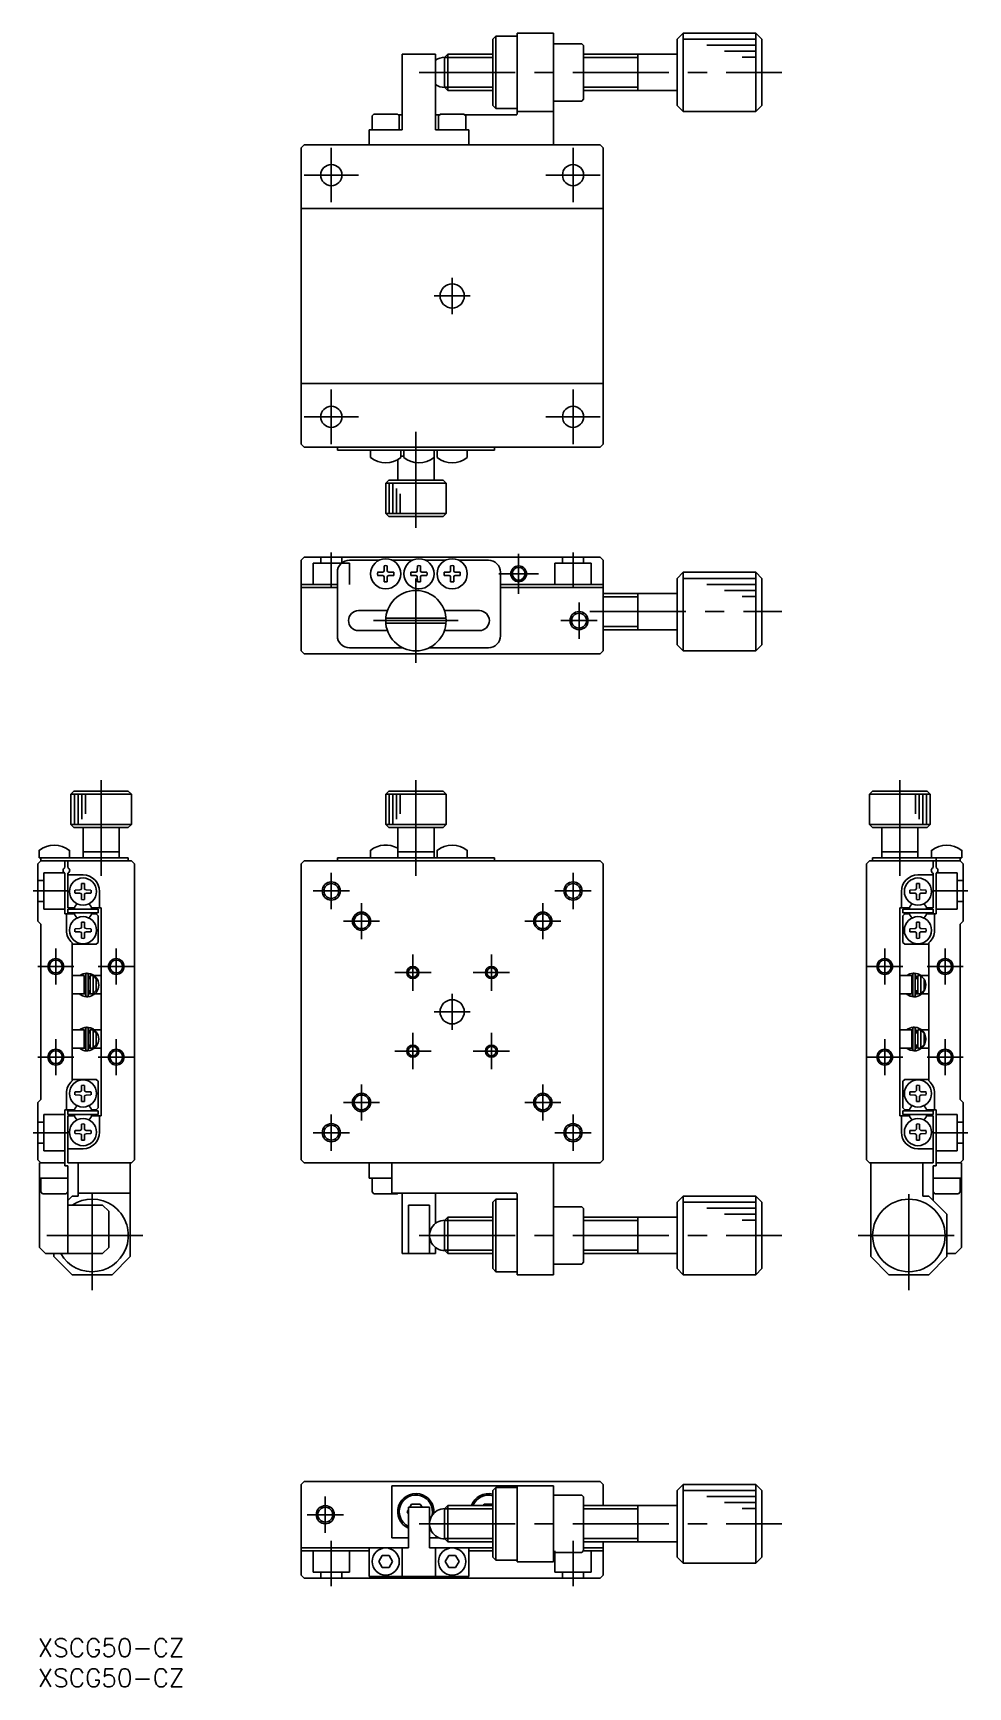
# Model space of a CAD drawing. Extents: x -1 to 154, y -8 to 266.
import ezdxf

# ---------------------------------------------------------------- set-up
doc = ezdxf.new("R2010")
doc.units = 0
doc.header["$LTSCALE"] = 0.5
doc.linetypes.add('CENTER', pattern=[50.8, 31.75, -6.35, 6.35, -6.35])
doc.linetypes.add('DASHED', pattern=[19.05, 12.7, -6.35])
for name, color, linetype in [('MSM_CENTER', 1, 'CENTER'), ('MSM_CONTINUOUS', 7, 'CONTINUOUS'), ('MSM_DASHED', 4, 'DASHED'), ('MSM_NARROW', 5, 'CONTINUOUS'), ('MSM_PART_NUMBER', 7, 'CONTINUOUS')]:
    doc.layers.add(name, color=color, linetype=linetype)
doc.styles.get("Standard").update_dxf_attribs({"font": 'txt.shx', "height": 3, "bigfont": 'bigfont.shx'})

# ---------------------------------------------------------------- blocks, each defined once
blk = doc.blocks.new('*U2')
at = {"layer": 'MSM_PART_NUMBER'}
blk.add_text('XSCG50-CZ', height=3, dxfattribs=at).set_placement((0, -3))
blk = doc.blocks.new('*U3')
at = {"layer": 'MSM_PART_NUMBER'}
blk.add_text('XSCG50-CZ', height=3, dxfattribs=at).set_placement((0, -8))

msp = doc.modelspace()

# ---------------------------------------------------------------- linework, layer by layer
at = {"layer": 'MSM_CENTER'}
for p, q in [((63.15, 259.19), (123.15, 259.19)), ((48.59, 237.69), (48.59, 246.69)), ((88.59, 237.69), (88.59, 246.69)), ((53.09, 242.19), (44.09, 242.19)), ((93.09, 242.19), (84.09, 242.19)), ((68.59, 219.19), (68.59, 225.19)), ((71.59, 222.19), (65.59, 222.19)), ((48.59, 206.69), (48.59, 197.69)), ((88.59, 206.69), (88.59, 197.69)), ((53.09, 202.19), (44.09, 202.19)), ((93.09, 202.19), (84.09, 202.19)), ((62.59, 199.72), (62.59, 181.83)), ((48.59, 179.72), (48.59, 173.98)), ((79.59, 172.91), (79.59, 179.51)), ((88.59, 179.72), (88.59, 173.98)), ((62.59, 161.46), (62.59, 175.46)), ((76.29, 176.21), (82.89, 176.21)), ((89.59, 171.46), (89.59, 165.46)), ((91.38, 169.96), (123.15, 169.96)), ((69.59, 168.46), (55.59, 168.46)), ((86.59, 168.46), (92.59, 168.46)), ((10.5, 126.2), (10.5, 144.09)), ((62.59, 126.2), (62.59, 144.09)), ((142.67, 126.2), (142.67, 144.09)), ((48.59, 120.72), (48.59, 126.72)), ((88.59, 120.72), (88.59, 126.72)), ((-0.76, 123.72), (4.98, 123.72)), ((45.59, 123.72), (51.59, 123.72)), ((85.59, 123.72), (91.59, 123.72)), ((153.94, 123.72), (148.19, 123.72)), ((53.59, 115.72), (53.59, 121.72)), ((83.59, 115.72), (83.59, 121.72)), ((50.59, 118.72), (56.59, 118.72)), ((80.59, 118.72), (86.59, 118.72)), ((3, 108.22), (3, 114.22)), ((13, 108.22), (13, 114.22)), ((62.09, 107.22), (62.09, 113.22)), ((75.09, 107.22), (75.09, 113.22)), ((140.17, 108.22), (140.17, 114.22)), ((150.17, 108.22), (150.17, 114.22)), ((0, 111.22), (6, 111.22)), ((10, 111.22), (16, 111.22)), ((59.09, 110.22), (65.09, 110.22)), ((78.09, 110.22), (72.09, 110.22)), ((137.17, 111.22), (143.17, 111.22)), ((147.17, 111.22), (153.17, 111.22)), ((68.59, 100.72), (68.59, 106.72)), ((71.59, 103.72), (65.59, 103.72)), ((3, 93.22), (3, 99.22)), ((13, 93.22), (13, 99.22)), ((62.09, 100.22), (62.09, 94.22)), ((75.09, 100.22), (75.09, 94.22)), ((140.17, 93.22), (140.17, 99.22)), ((150.17, 93.22), (150.17, 99.22)), ((0, 96.22), (6, 96.22)), ((10, 96.22), (16, 96.22)), ((59.09, 97.22), (65.09, 97.22)), ((78.09, 97.22), (72.09, 97.22)), ((137.17, 96.22), (143.17, 96.22)), ((147.17, 96.22), (153.17, 96.22)), ((53.59, 91.72), (53.59, 85.72)), ((83.59, 91.72), (83.59, 85.72)), ((50.59, 88.72), (56.59, 88.72)), ((80.59, 88.72), (86.59, 88.72)), ((48.59, 86.72), (48.59, 80.72)), ((88.59, 86.72), (88.59, 80.72)), ((-0.76, 83.72), (4.98, 83.72)), ((45.59, 83.72), (51.59, 83.72)), ((85.59, 83.72), (91.59, 83.72)), ((153.94, 83.72), (148.19, 83.72)), ((9, 57.67), (9, 75.19)), ((144.17, 57.67), (144.17, 75.19)), ((17.39, 66.72), (0.95, 66.72)), ((63.15, 66.72), (123.15, 66.72)), ((135.78, 66.72), (152.22, 66.72)), ((47.59, 23.5), (47.59, 17.5)), ((44.59, 20.5), (50.59, 20.5)), ((63.15, 19), (123.15, 19)), ((48.59, 8.7), (48.59, 16.2)), ((88.59, 8.7), (88.59, 16.2))]:
    msp.add_line(p, q, dxfattribs=at)
at = {"layer": 'MSM_CONTINUOUS'}
for p, q in [((85.34, 265.69), (79.34, 265.69)), ((79.34, 252.69), (79.34, 265.69)), ((85.34, 247.19), (85.34, 265.69)), ((105.84, 264.69), (106.84, 265.69)), ((118.84, 265.69), (106.84, 265.69)), ((106.84, 265.69), (106.84, 252.69)), ((118.84, 252.69), (118.84, 265.69)), ((119.84, 264.69), (118.84, 265.69)), ((75.34, 264.69), (75.84, 265.19)), ((75.34, 253.69), (75.34, 264.69)), ((75.84, 265.19), (75.84, 253.19)), ((75.84, 265.19), (79.34, 265.19)), ((90.04, 263.94), (85.34, 263.94)), ((90.34, 263.64), (90.04, 263.94)), ((90.34, 263.64), (90.34, 254.74)), ((105.84, 264.69), (105.84, 253.69)), ((119.84, 253.69), (119.84, 264.69)), ((60.34, 249.69), (60.34, 262.19)), ((60.34, 262.19), (65.84, 262.19)), ((65.84, 249.69), (65.84, 262.19)), ((67.34, 261.65), (67.88, 262.19)), ((67.34, 261.65), (67.34, 256.74)), ((67.88, 262.19), (67.88, 256.19)), ((75.34, 262.19), (67.88, 262.19)), ((105.84, 262.19), (90.34, 262.19)), ((99.34, 256.19), (99.34, 262.19)), ((67.88, 256.19), (67.34, 256.74)), ((75.34, 256.19), (67.88, 256.19)), ((90.34, 254.74), (90.04, 254.44)), ((105.84, 256.19), (90.34, 256.19)), ((55.34, 251.99), (55.64, 252.29)), ((55.34, 249.69), (55.34, 251.99)), ((59.54, 252.29), (55.64, 252.29)), ((59.54, 252.29), (59.84, 251.99)), ((59.64, 252.19), (60.34, 252.19)), ((59.84, 249.69), (59.84, 251.99)), ((65.84, 252.19), (66.54, 252.19)), ((66.64, 252.29), (66.34, 251.99)), ((66.34, 249.69), (66.34, 251.99)), ((66.64, 252.29), (70.54, 252.29)), ((70.84, 251.99), (70.54, 252.29)), ((70.64, 252.19), (79.3, 252.19)), ((70.84, 249.69), (70.84, 251.99)), ((75.34, 253.69), (75.84, 253.19)), ((75.84, 253.19), (79.34, 253.19)), ((79.34, 252.69), (85.34, 252.69)), ((90.04, 254.44), (85.34, 254.44)), ((105.84, 253.69), (106.84, 252.69)), ((118.84, 252.69), (106.84, 252.69)), ((119.84, 253.69), (118.84, 252.69)), ((54.84, 249.69), (54.84, 247.19)), ((60.34, 249.69), (54.84, 249.69)), ((71.34, 249.69), (65.84, 249.69)), ((71.34, 249.69), (71.34, 247.19)), ((44.09, 247.19), (43.59, 246.69)), ((43.59, 197.69), (43.59, 246.69)), ((93.09, 247.19), (44.09, 247.19)), ((93.59, 246.69), (93.09, 247.19)), ((93.59, 197.69), (93.59, 246.69)), ((43.59, 236.69), (93.59, 236.69)), ((43.59, 207.69), (93.59, 207.69)), ((43.59, 197.69), (44.09, 197.19)), ((44.09, 197.19), (93.09, 197.19)), ((49.59, 196.69), (49.59, 197.19)), ((75.59, 196.69), (75.59, 197.19)), ((93.59, 197.69), (93.09, 197.19)), ((75.59, 196.69), (49.59, 196.69)), ((55.09, 196.69), (55.09, 195.47)), ((59.59, 195.13), (59.59, 191.69)), ((60.09, 196.69), (60.09, 195.47)), ((60.59, 195.69), (60.09, 195.69)), ((60.59, 196.69), (60.59, 195.47)), ((65.59, 196.69), (65.59, 195.47)), ((65.59, 196.69), (65.59, 191.69)), ((66.09, 196.69), (66.09, 195.47)), ((71.09, 196.69), (71.09, 195.47)), ((58.09, 191.69), (57.59, 191.19)), ((67.09, 191.69), (58.09, 191.69)), ((67.59, 191.19), (67.09, 191.69)), ((67.59, 191.19), (57.59, 191.19)), ((57.59, 191.19), (57.59, 186.19)), ((67.59, 191.19), (67.59, 186.19)), ((67.59, 186.19), (57.59, 186.19)), ((57.59, 186.19), (58.09, 185.69)), ((67.09, 185.69), (67.59, 186.19)), ((67.09, 185.69), (58.09, 185.69)), ((44.09, 178.96), (43.59, 178.46)), ((43.59, 178.46), (43.59, 163.46)), ((44.09, 178.96), (93.09, 178.96)), ((56.5, 178.46), (51.59, 178.46)), ((62, 178.46), (58.68, 178.46)), ((67.5, 178.46), (64.18, 178.46)), ((74.59, 178.46), (69.68, 178.46)), ((93.59, 178.46), (93.09, 178.96)), ((93.59, 178.46), (93.59, 163.46)), ((49.59, 165.96), (49.59, 176.46)), ((57.09, 176.48), (56.26, 176.47)), ((57.09, 175.93), (56.26, 175.95)), ((57.09, 176.48), (57.25, 176.56)), ((57.09, 175.93), (57.25, 175.86)), ((57.31, 176.69), (57.25, 176.56)), ((57.31, 175.73), (57.25, 175.86)), ((57.31, 176.69), (57.33, 177.53)), ((57.31, 175.73), (57.33, 174.88)), ((57.86, 176.69), (57.85, 177.53)), ((57.86, 175.73), (57.85, 174.88)), ((57.86, 176.69), (57.92, 176.56)), ((57.86, 175.73), (57.92, 175.86)), ((58.09, 176.48), (57.92, 176.56)), ((58.09, 175.93), (57.92, 175.86)), ((58.09, 176.48), (58.91, 176.47)), ((58.09, 175.93), (58.91, 175.95)), ((62.59, 176.48), (61.76, 176.47)), ((62.59, 175.93), (61.76, 175.95)), ((62.59, 176.48), (62.75, 176.56)), ((62.59, 175.93), (62.75, 175.86)), ((62.81, 176.69), (62.75, 176.56)), ((62.81, 175.73), (62.75, 175.86)), ((62.81, 176.69), (62.83, 177.53)), ((62.81, 175.73), (62.83, 174.88)), ((63.36, 176.69), (63.35, 177.53)), ((63.36, 175.73), (63.35, 174.88)), ((63.36, 176.69), (63.42, 176.56)), ((63.36, 175.73), (63.42, 175.86)), ((63.59, 176.48), (63.42, 176.56)), ((63.59, 175.93), (63.42, 175.86)), ((63.59, 176.48), (64.41, 176.47)), ((63.59, 175.93), (64.41, 175.95)), ((68.09, 176.48), (67.26, 176.47)), ((68.09, 175.93), (67.26, 175.95)), ((68.09, 176.48), (68.25, 176.56)), ((68.09, 175.93), (68.25, 175.86)), ((68.31, 176.69), (68.25, 176.56)), ((68.31, 175.73), (68.25, 175.86)), ((68.31, 176.69), (68.33, 177.53)), ((68.31, 175.73), (68.33, 174.88)), ((68.86, 176.69), (68.85, 177.53)), ((68.86, 175.73), (68.85, 174.88)), ((68.86, 176.69), (68.92, 176.56)), ((68.86, 175.73), (68.92, 175.86)), ((69.09, 176.48), (68.92, 176.56)), ((69.09, 175.93), (68.92, 175.86)), ((69.09, 176.48), (69.91, 176.47)), ((69.09, 175.93), (69.91, 175.95)), ((76.59, 165.96), (76.59, 176.46)), ((105.84, 175.46), (106.84, 176.46)), ((105.84, 175.46), (105.84, 164.46)), ((118.84, 176.46), (106.84, 176.46)), ((106.84, 176.46), (106.84, 163.46)), ((118.84, 163.46), (118.84, 176.46)), ((119.84, 175.46), (118.84, 176.46)), ((119.84, 164.46), (119.84, 175.46)), ((43.59, 174.46), (49.59, 174.46)), ((49.59, 173.96), (43.59, 173.96)), ((93.59, 174.46), (76.59, 174.46)), ((93.59, 173.96), (76.59, 173.96)), ((105.84, 172.96), (93.59, 172.96)), ((99.34, 166.96), (99.34, 172.96)), ((53.09, 170.11), (57.94, 170.11)), ((67.23, 170.11), (73.09, 170.11)), ((57.6, 168.86), (67.57, 168.86)), ((57.6, 168.06), (67.57, 168.06)), ((105.84, 166.96), (93.59, 166.96)), ((53.09, 166.81), (57.8, 166.81)), ((67.37, 166.81), (73.09, 166.81)), ((105.84, 164.46), (106.84, 163.46)), ((119.84, 164.46), (118.84, 163.46)), ((44.09, 162.96), (43.59, 163.46)), ((44.09, 162.96), (93.09, 162.96)), ((60.41, 163.96), (51.59, 163.96)), ((74.59, 163.96), (64.77, 163.96)), ((93.09, 162.96), (93.59, 163.46)), ((118.84, 163.46), (106.84, 163.46)), ((5.5, 139.72), (6, 140.22)), ((5.5, 134.72), (5.5, 139.72)), ((15.5, 139.72), (5.5, 139.72)), ((15, 140.22), (6, 140.22)), ((15, 140.22), (15.5, 139.72)), ((15.5, 134.72), (15.5, 139.72)), ((57.59, 139.72), (58.09, 140.22)), ((57.59, 134.72), (57.59, 139.72)), ((67.59, 139.72), (57.59, 139.72)), ((67.09, 140.22), (58.09, 140.22)), ((67.09, 140.22), (67.59, 139.72)), ((67.59, 134.72), (67.59, 139.72)), ((138.17, 140.22), (137.67, 139.72)), ((137.67, 134.72), (137.67, 139.72)), ((137.67, 139.72), (147.67, 139.72)), ((138.17, 140.22), (147.17, 140.22)), ((147.67, 139.72), (147.17, 140.22)), ((147.67, 134.72), (147.67, 139.72)), ((15.5, 134.72), (5.5, 134.72)), ((6, 134.22), (5.5, 134.72)), ((15, 134.22), (6, 134.22)), ((7.5, 129.22), (7.5, 134.22)), ((13.5, 129.22), (13.5, 134.22)), ((15.5, 134.72), (15, 134.22)), ((67.59, 134.72), (57.59, 134.72)), ((58.09, 134.22), (57.59, 134.72)), ((67.09, 134.22), (58.09, 134.22)), ((59.59, 129.22), (59.59, 134.22)), ((65.59, 129.22), (65.59, 134.22)), ((67.59, 134.72), (67.09, 134.22)), ((137.67, 134.72), (147.67, 134.72)), ((137.67, 134.72), (138.17, 134.22)), ((138.17, 134.22), (147.17, 134.22)), ((139.67, 129.22), (139.67, 134.22)), ((145.67, 129.22), (145.67, 134.22)), ((147.17, 134.22), (147.67, 134.72)), ((0, 128.22), (0.5, 128.72)), ((0.25, 129.22), (0.25, 130.45)), ((0.25, 129.22), (15, 129.22)), ((0.5, 129.22), (0.5, 128.72)), ((15.5, 128.72), (0.5, 128.72)), ((4.5, 128.72), (4.5, 127.58)), ((5, 128.72), (5, 127.58)), ((5.25, 129.22), (5.25, 130.45)), ((5.5, 128.72), (15.5, 128.72)), ((13.5, 130.22), (7.5, 130.22)), ((15, 129.22), (15, 128.72)), ((15.5, 128.72), (16, 128.22)), ((43.59, 128.22), (44.09, 128.72)), ((93.09, 128.72), (44.09, 128.72)), ((75.59, 129.22), (49.59, 129.22)), ((49.59, 129.22), (49.59, 128.72)), ((55.09, 129.22), (55.09, 130.45)), ((65.59, 130.22), (59.59, 130.22)), ((66.09, 129.22), (66.09, 130.45)), ((71.09, 129.22), (71.09, 130.45)), ((75.59, 129.22), (75.59, 128.72)), ((93.09, 128.72), (93.59, 128.22)), ((137.67, 128.72), (137.17, 128.22)), ((137.67, 128.72), (152.67, 128.72)), ((147.67, 128.72), (137.67, 128.72)), ((152.92, 129.22), (138.17, 129.22)), ((138.17, 129.22), (138.17, 128.72)), ((139.67, 130.22), (145.67, 130.22)), ((147.92, 129.22), (147.92, 130.45)), ((148.17, 128.72), (148.17, 127.58)), ((148.67, 129.22), (148.67, 127.58)), ((152.67, 129.22), (152.67, 128.72)), ((153.17, 128.22), (152.67, 128.72)), ((152.92, 129.22), (152.92, 130.45)), ((0, 128.22), (0, 118.72)), ((4.5, 119.92), (4.5, 126.66)), ((5, 120.92), (5, 126.66)), ((7.5, 126.37), (5, 126.37)), ((16, 128.22), (16, 79.22)), ((43.59, 128.22), (43.59, 79.22)), ((93.59, 79.22), (93.59, 128.22)), ((137.17, 128.22), (137.17, 79.22)), ((145.67, 126.37), (148.17, 126.37)), ((148.17, 120.92), (148.17, 126.66)), ((148.67, 119.92), (148.67, 126.66)), ((153.17, 128.22), (153.17, 118.72)), ((7, 123.9), (6.18, 123.88)), ((7, 123.35), (6.18, 123.36)), ((7, 123.9), (7.17, 123.97)), ((7, 123.35), (7.17, 123.28)), ((7.23, 124.11), (7.17, 123.97)), ((7.23, 123.14), (7.17, 123.28)), ((7.23, 124.11), (7.24, 124.95)), ((7.77, 124.11), (7.76, 124.95)), ((7.77, 124.11), (7.83, 123.97)), ((7.77, 123.14), (7.83, 123.28)), ((8, 123.9), (7.83, 123.97)), ((8, 123.35), (7.83, 123.28)), ((8, 123.9), (8.82, 123.88)), ((8, 123.35), (8.82, 123.36)), ((10.25, 123.62), (10.25, 120.92)), ((142.92, 123.62), (142.92, 120.92)), ((145.18, 123.9), (144.35, 123.88)), ((145.18, 123.35), (144.35, 123.36)), ((145.18, 123.9), (145.34, 123.97)), ((145.18, 123.35), (145.34, 123.28)), ((145.4, 124.11), (145.34, 123.97)), ((145.4, 123.14), (145.34, 123.28)), ((145.4, 124.11), (145.41, 124.95)), ((145.95, 124.11), (145.93, 124.95)), ((145.95, 123.14), (146.01, 123.28)), ((146.17, 123.9), (146.01, 123.97)), ((146.17, 123.35), (146.01, 123.28)), ((146.17, 123.9), (147, 123.88)), ((146.17, 123.35), (147, 123.36)), ((5, 120.92), (6.09, 120.92)), ((5, 120.72), (10, 120.72)), ((5, 120.72), (5, 120.12)), ((7.23, 123.14), (7.24, 122.3)), ((7.77, 123.14), (7.76, 122.3)), ((10.5, 120.92), (8.91, 120.92)), ((10, 120.12), (10, 120.72)), ((10.5, 86.52), (10.5, 120.92)), ((142.67, 86.52), (142.67, 120.92)), ((142.67, 120.92), (144.26, 120.92)), ((148.17, 120.72), (143.17, 120.72)), ((143.17, 120.12), (143.17, 120.72)), ((145.4, 123.14), (145.41, 122.3)), ((145.95, 123.14), (145.93, 122.3)), ((148.17, 120.92), (147.09, 120.92)), ((148.17, 120.72), (148.17, 120.12)), ((0, 118.72), (0.5, 118.22)), ((0.5, 118.22), (0.5, 89.22)), ((4.5, 119.92), (6.09, 119.92)), ((4.75, 117.22), (4.75, 119.92)), ((5, 120.12), (10, 120.12)), ((7.23, 117.71), (7.17, 117.57)), ((7.23, 117.71), (7.24, 118.55)), ((7.77, 117.71), (7.76, 118.55)), ((7.77, 117.71), (7.83, 117.57)), ((9.7, 119.92), (8.91, 119.92)), ((10, 119.62), (9.7, 119.92)), ((10, 115.22), (10, 119.62)), ((148.17, 120.12), (143.17, 120.12)), ((143.17, 119.62), (143.47, 119.92)), ((143.17, 115.22), (143.17, 119.62)), ((143.47, 119.92), (144.26, 119.92)), ((145.4, 117.71), (145.34, 117.57)), ((145.4, 117.71), (145.41, 118.55)), ((145.95, 117.71), (145.93, 118.55)), ((145.95, 117.71), (146.01, 117.57)), ((148.67, 119.92), (147.09, 119.92)), ((148.42, 117.22), (148.42, 119.92)), ((153.17, 118.72), (152.67, 118.22)), ((152.67, 118.22), (152.67, 89.22)), ((5.7, 92.3), (5.7, 115.14)), ((7, 117.5), (6.18, 117.48)), ((7, 116.95), (6.18, 116.96)), ((7, 117.5), (7.17, 117.57)), ((7, 116.95), (7.17, 116.88)), ((7.23, 116.74), (7.17, 116.88)), ((7.23, 116.74), (7.24, 115.9)), ((7.77, 116.74), (7.76, 115.9)), ((7.77, 116.74), (7.83, 116.88)), ((8, 117.5), (7.83, 117.57)), ((8, 116.95), (7.83, 116.88)), ((8, 117.5), (8.82, 117.48)), ((8, 116.95), (8.82, 116.96)), ((10, 115.22), (9.7, 114.92)), ((143.17, 115.22), (143.47, 114.92)), ((145.18, 117.5), (144.35, 117.48)), ((145.18, 116.95), (144.35, 116.96)), ((145.18, 117.5), (145.34, 117.57)), ((145.18, 116.95), (145.34, 116.88)), ((145.4, 116.74), (145.34, 116.88)), ((145.4, 116.74), (145.41, 115.9)), ((145.95, 116.74), (145.93, 115.9)), ((145.95, 116.74), (146.01, 116.88)), ((146.17, 117.5), (146.01, 117.57)), ((146.17, 116.95), (146.01, 116.88)), ((146.17, 117.5), (147, 117.48)), ((146.17, 116.95), (147, 116.96)), ((147.47, 92.3), (147.47, 115.14)), ((9.7, 114.92), (5.7, 114.92)), ((143.47, 114.92), (147.47, 114.92)), ((7.7, 109.72), (5.7, 109.72)), ((7.7, 106.72), (7.7, 109.72)), ((7.7, 109.64), (7.96, 109.7)), ((7.96, 109.91), (7.96, 106.41)), ((8.88, 109.97), (8.19, 110.11)), ((8.39, 109.95), (8.36, 109.94)), ((8.36, 109.94), (8.36, 109.94)), ((8.36, 106.41), (8.36, 109.91)), ((8.43, 109.97), (8.39, 109.95)), ((8.41, 109.47), (8.42, 109.48)), ((8.42, 109.48), (8.43, 109.5)), ((8.46, 109.98), (8.43, 109.97)), ((8.43, 109.5), (8.44, 109.51)), ((8.44, 109.51), (8.45, 109.52)), ((8.45, 109.52), (8.46, 109.53)), ((8.49, 109.99), (8.46, 109.98)), ((8.46, 109.53), (8.47, 109.54)), ((8.47, 109.54), (8.48, 109.55)), ((8.48, 109.55), (8.5, 109.56)), ((8.53, 109.99), (8.49, 109.99)), ((8.5, 109.56), (8.5, 109.22)), ((8.5, 109.56), (8.51, 109.56)), ((8.51, 109.56), (8.52, 109.57)), ((8.52, 109.57), (8.53, 109.58)), ((8.56, 110), (8.53, 109.99)), ((8.53, 109.58), (8.55, 109.58)), ((8.55, 109.58), (8.56, 109.59)), ((8.59, 110), (8.56, 110)), ((8.56, 109.59), (8.58, 109.59)), ((8.58, 109.59), (8.59, 109.6)), ((8.63, 110), (8.59, 110)), ((8.59, 109.6), (8.6, 109.6)), ((8.6, 109.6), (8.62, 109.6)), ((8.62, 109.6), (8.63, 109.6)), ((8.66, 110.01), (8.63, 110)), ((8.63, 109.6), (8.65, 109.61)), ((8.65, 109.61), (8.66, 109.61)), ((8.7, 110), (8.66, 110.01)), ((8.66, 109.61), (8.68, 109.6)), ((8.68, 109.6), (8.69, 109.6)), ((8.69, 109.6), (8.7, 109.6)), ((8.73, 110), (8.7, 110)), ((8.7, 109.72), (8.7, 106.72)), ((9.2, 109.72), (8.7, 109.72)), ((8.77, 110), (8.73, 110)), ((8.8, 109.99), (8.77, 110)), ((8.83, 109.98), (8.8, 109.99)), ((8.87, 109.97), (8.83, 109.98)), ((8.86, 109.72), (8.87, 109.74)), ((8.9, 109.96), (8.87, 109.97)), ((8.94, 109.95), (8.87, 109.72)), ((8.87, 109.75), (8.88, 109.77)), ((8.87, 109.74), (8.87, 109.75)), ((8.88, 109.77), (8.89, 109.78)), ((8.89, 109.79), (8.9, 109.81)), ((8.89, 109.78), (8.89, 109.79)), ((8.93, 109.95), (8.9, 109.96)), ((8.9, 109.82), (8.91, 109.83)), ((8.9, 109.81), (8.9, 109.82)), ((8.91, 109.86), (8.92, 109.87)), ((8.91, 109.85), (8.91, 109.86)), ((8.91, 109.83), (8.91, 109.85)), ((8.92, 109.88), (8.93, 109.89)), ((8.92, 109.87), (8.92, 109.88)), ((8.93, 109.94), (8.93, 109.95)), ((8.93, 109.95), (8.93, 109.95)), ((8.93, 109.93), (8.93, 109.94)), ((8.93, 109.94), (8.93, 109.94)), ((8.93, 109.92), (8.93, 109.93)), ((8.93, 109.93), (8.93, 109.93)), ((8.93, 109.91), (8.93, 109.92)), ((8.93, 109.9), (8.93, 109.91)), ((8.93, 109.89), (8.93, 109.9)), ((9.2, 106.72), (9.2, 109.72)), ((9.2, 109.67), (9.7, 109.14)), ((10.5, 109.72), (9.32, 109.72)), ((9.32, 109.72), (9.32, 109.72)), ((9.32, 109.72), (9.32, 109.72)), ((144.67, 109.72), (142.67, 109.72)), ((144.25, 109.95), (144.19, 109.93)), ((144.29, 109.97), (144.24, 109.95)), ((144.24, 109.95), (144.25, 109.95)), ((144.25, 109.95), (144.25, 109.95)), ((144.25, 109.95), (144.25, 109.95)), ((144.3, 109.97), (144.29, 109.97)), ((144.29, 109.97), (144.29, 109.97)), ((144.29, 109.97), (144.29, 109.97)), ((144.3, 109.97), (144.3, 109.97)), ((144.3, 109.97), (144.3, 109.97)), ((144.3, 109.97), (144.3, 109.97)), ((144.3, 109.97), (144.3, 109.97)), ((144.3, 109.97), (144.3, 109.97)), ((144.67, 106.72), (144.67, 109.72)), ((144.67, 109.67), (144.81, 109.7)), ((144.67, 109.56), (144.81, 109.31)), ((144.81, 109.91), (144.81, 106.41)), ((144.99, 110.11), (144.89, 110.1)), ((145.21, 106.41), (145.21, 109.91)), ((145.21, 109.69), (145.67, 109.56)), ((145.47, 109.64), (145.47, 109.22)), ((145.67, 109.72), (145.67, 106.72)), ((147.47, 109.72), (145.67, 109.72)), ((146.17, 106.72), (146.17, 109.72)), ((146.69, 109.15), (146.17, 109.72)), ((146.17, 109.67), (146.67, 109.14)), ((7.96, 109.22), (7.7, 109.22)), ((7.7, 107.22), (7.96, 107.22)), ((8.36, 109.33), (8.37, 109.35)), ((8.36, 109.32), (8.36, 109.33)), ((8.36, 109.31), (8.36, 109.32)), ((8.7, 109.22), (8.36, 109.22)), ((8.36, 107.22), (8.7, 107.22)), ((8.36, 107), (8.36, 107.01)), ((8.36, 106.99), (8.36, 107)), ((8.37, 106.97), (8.36, 106.99)), ((8.37, 109.38), (8.38, 109.39)), ((8.37, 109.36), (8.37, 109.38)), ((8.37, 109.35), (8.37, 109.36)), ((8.37, 106.96), (8.37, 106.97)), ((8.37, 106.94), (8.37, 106.96)), ((8.37, 106.93), (8.37, 106.94)), ((8.38, 106.91), (8.37, 106.93)), ((8.38, 109.41), (8.39, 109.42)), ((8.38, 109.39), (8.38, 109.41)), ((8.38, 106.9), (8.38, 106.91)), ((8.39, 106.89), (8.38, 106.9)), ((8.39, 109.43), (8.4, 109.45)), ((8.39, 109.42), (8.39, 109.43)), ((8.39, 106.87), (8.39, 106.89)), ((8.4, 106.86), (8.39, 106.87)), ((8.4, 109.46), (8.41, 109.47)), ((8.4, 109.45), (8.4, 109.46)), ((8.41, 106.85), (8.4, 106.86)), ((8.42, 106.84), (8.41, 106.85)), ((8.43, 106.82), (8.42, 106.84)), ((8.44, 106.81), (8.43, 106.82)), ((8.44, 106.8), (8.44, 106.81)), ((8.46, 106.79), (8.44, 106.8)), ((8.47, 106.78), (8.46, 106.79)), ((8.48, 106.77), (8.47, 106.78)), ((8.49, 106.76), (8.48, 106.77)), ((8.5, 106.75), (8.49, 106.76)), ((8.5, 107.22), (8.5, 106.76)), ((8.51, 106.75), (8.5, 106.75)), ((8.53, 106.74), (8.51, 106.75)), ((9.7, 107.31), (9.2, 106.78)), ((9.7, 109.14), (9.7, 107.31)), ((144.81, 109.22), (144.67, 109.22)), ((144.67, 107.22), (144.81, 107.22)), ((144.81, 107.01), (144.67, 106.76)), ((145.67, 109.22), (145.21, 109.22)), ((145.21, 107.22), (145.67, 107.22)), ((145.67, 106.76), (145.21, 106.62)), ((145.47, 107.22), (145.47, 106.72)), ((146.67, 107.31), (146.17, 106.78)), ((146.67, 109.14), (146.67, 107.31)), ((5.7, 106.72), (7.7, 106.72)), ((7.67, 106.69), (7.57, 106.72)), ((7.96, 106.62), (7.67, 106.69)), ((8.18, 106.21), (8.29, 106.21)), ((8.7, 106.7), (8.36, 106.62)), ((8.54, 106.73), (8.53, 106.74)), ((8.56, 106.73), (8.54, 106.73)), ((8.57, 106.72), (8.56, 106.73)), ((8.57, 106.72), (9.2, 106.72)), ((8.58, 106.72), (8.57, 106.72)), ((8.6, 106.71), (8.58, 106.72)), ((8.61, 106.71), (8.6, 106.71)), ((8.63, 106.71), (8.61, 106.71)), ((8.64, 106.71), (8.63, 106.71)), ((8.66, 106.71), (8.64, 106.71)), ((8.67, 106.71), (8.66, 106.71)), ((8.69, 106.71), (8.67, 106.71)), ((8.7, 106.71), (8.69, 106.71)), ((8.75, 106.72), (8.7, 106.7)), ((8.75, 106.72), (8.7, 106.71)), ((8.88, 106.34), (8.93, 106.36)), ((8.93, 106.37), (8.98, 106.39)), ((8.94, 106.37), (8.94, 106.37)), ((9.48, 106.72), (10.5, 106.72)), ((142.67, 106.72), (144.67, 106.72)), ((143.69, 106.72), (144.25, 106.37)), ((144.24, 106.37), (144.38, 106.72)), ((144.24, 106.4), (144.25, 106.41)), ((144.24, 106.39), (144.24, 106.4)), ((144.24, 106.38), (144.24, 106.39)), ((144.24, 106.37), (144.24, 106.38)), ((144.24, 106.38), (144.24, 106.38)), ((144.24, 106.36), (144.24, 106.37)), ((144.24, 106.37), (144.24, 106.37)), ((144.24, 106.37), (144.24, 106.37)), ((144.24, 106.36), (144.28, 106.35)), ((144.25, 106.36), (144.24, 106.36)), ((144.25, 106.43), (144.26, 106.44)), ((144.25, 106.42), (144.25, 106.43)), ((144.25, 106.41), (144.25, 106.42)), ((144.26, 106.46), (144.27, 106.48)), ((144.26, 106.45), (144.26, 106.46)), ((144.26, 106.44), (144.26, 106.45)), ((144.27, 106.49), (144.28, 106.51)), ((144.27, 106.48), (144.27, 106.49)), ((144.28, 106.52), (144.29, 106.53)), ((144.28, 106.51), (144.28, 106.52)), ((144.28, 106.35), (144.31, 106.34)), ((144.29, 106.53), (144.3, 106.55)), ((144.3, 106.56), (144.31, 106.58)), ((144.3, 106.55), (144.3, 106.56)), ((144.3, 106.34), (144.98, 106.21)), ((144.31, 106.59), (144.32, 106.61)), ((144.31, 106.58), (144.31, 106.59)), ((144.31, 106.34), (144.34, 106.33)), ((144.32, 106.61), (144.33, 106.62)), ((144.33, 106.63), (144.34, 106.64)), ((144.33, 106.62), (144.33, 106.63)), ((144.34, 106.64), (144.35, 106.66)), ((144.34, 106.33), (144.37, 106.32)), ((144.35, 106.67), (144.36, 106.68)), ((144.35, 106.66), (144.35, 106.67)), ((144.36, 106.69), (144.37, 106.7)), ((144.36, 106.68), (144.36, 106.69)), ((144.37, 106.7), (144.37, 106.71)), ((144.37, 106.71), (144.38, 106.71)), ((144.37, 106.32), (144.41, 106.32)), ((144.38, 106.71), (144.38, 106.72)), ((144.38, 106.72), (144.39, 106.72)), ((144.41, 106.32), (144.44, 106.31)), ((144.61, 106.72), (144.43, 106.72)), ((144.44, 106.31), (144.48, 106.31)), ((144.48, 106.31), (144.51, 106.31)), ((144.51, 106.31), (144.55, 106.31)), ((144.55, 106.31), (144.58, 106.31)), ((144.58, 106.31), (144.61, 106.32)), ((144.61, 106.32), (144.65, 106.32)), ((144.65, 106.32), (144.68, 106.33)), ((144.68, 106.33), (144.72, 106.34)), ((144.72, 106.34), (144.75, 106.35)), ((144.75, 106.35), (144.78, 106.36)), ((144.78, 106.36), (144.81, 106.38)), ((144.81, 106.38), (144.81, 106.38)), ((145.47, 106.72), (145.6, 106.72)), ((145.67, 106.72), (146.17, 106.72)), ((146.33, 106.72), (146.33, 106.72)), ((146.33, 106.72), (146.33, 106.72)), ((146.33, 106.72), (147.47, 106.72)), ((7.7, 100.72), (5.7, 100.72)), ((7.7, 100.7), (7.95, 100.75)), ((7.7, 97.72), (7.7, 100.72)), ((7.95, 100.22), (7.7, 100.22)), ((7.95, 100.97), (7.95, 97.47)), ((8.87, 101.03), (8.18, 101.16)), ((8.38, 101.01), (8.35, 101)), ((8.35, 101), (8.35, 101)), ((8.35, 97.47), (8.35, 100.97)), ((8.35, 100.39), (8.36, 100.41)), ((8.35, 100.38), (8.35, 100.39)), ((8.35, 100.36), (8.35, 100.38)), ((8.7, 100.22), (8.35, 100.22)), ((8.36, 100.45), (8.37, 100.46)), ((8.36, 100.44), (8.36, 100.45)), ((8.36, 100.42), (8.36, 100.44)), ((8.36, 100.41), (8.36, 100.42)), ((8.37, 100.48), (8.38, 100.49)), ((8.37, 100.46), (8.37, 100.48)), ((8.42, 101.02), (8.38, 101.01)), ((8.38, 100.49), (8.39, 100.5)), ((8.39, 100.52), (8.4, 100.53)), ((8.39, 100.5), (8.39, 100.52)), ((8.4, 100.53), (8.41, 100.54)), ((8.41, 100.54), (8.42, 100.55)), ((8.45, 101.03), (8.42, 101.02)), ((8.42, 100.55), (8.43, 100.57)), ((8.43, 100.57), (8.44, 100.58)), ((8.44, 100.58), (8.45, 100.59)), ((8.48, 101.04), (8.45, 101.03)), ((8.45, 100.59), (8.46, 100.6)), ((8.46, 100.6), (8.47, 100.61)), ((8.47, 100.61), (8.48, 100.61)), ((8.52, 101.05), (8.48, 101.04)), ((8.48, 100.61), (8.5, 100.62)), ((8.5, 100.62), (8.51, 100.63)), ((8.5, 100.62), (8.5, 100.22)), ((8.51, 100.63), (8.52, 100.64)), ((8.55, 101.06), (8.52, 101.05)), ((8.52, 100.64), (8.54, 100.64)), ((8.54, 100.64), (8.55, 100.65)), ((8.58, 101.06), (8.55, 101.06)), ((8.55, 100.65), (8.56, 100.65)), ((8.56, 100.65), (8.58, 100.66)), ((8.62, 101.06), (8.58, 101.06)), ((8.58, 100.66), (8.59, 100.66)), ((8.59, 100.66), (8.61, 100.66)), ((8.61, 100.66), (8.62, 100.66)), ((8.65, 101.06), (8.62, 101.06)), ((8.62, 100.66), (8.64, 100.66)), ((8.64, 100.66), (8.65, 100.66)), ((8.69, 101.06), (8.65, 101.06)), ((8.65, 100.66), (8.67, 100.66)), ((8.67, 100.66), (8.68, 100.66)), ((8.68, 100.66), (8.7, 100.66)), ((8.72, 101.06), (8.69, 101.06)), ((8.7, 100.72), (8.7, 97.72)), ((9.2, 100.72), (8.7, 100.72)), ((8.7, 100.66), (8.7, 100.66)), ((8.76, 101.06), (8.72, 101.06)), ((8.79, 101.05), (8.76, 101.06)), ((8.82, 101.04), (8.79, 101.05)), ((8.86, 101.03), (8.82, 101.04)), ((8.82, 100.72), (8.83, 100.74)), ((8.86, 100.77), (8.83, 100.72)), ((8.83, 100.75), (8.84, 100.76)), ((8.83, 100.74), (8.83, 100.75)), ((8.84, 100.76), (8.85, 100.78)), ((8.85, 100.79), (8.86, 100.8)), ((8.85, 100.78), (8.85, 100.79)), ((8.89, 101.02), (8.86, 101.03)), ((8.93, 101), (8.86, 100.77)), ((8.86, 100.8), (8.87, 100.82)), ((8.87, 100.83), (8.88, 100.85)), ((8.87, 100.82), (8.87, 100.83)), ((8.88, 100.86), (8.89, 100.88)), ((8.88, 100.85), (8.88, 100.86)), ((8.92, 101.01), (8.89, 101.02)), ((8.89, 100.89), (8.9, 100.9)), ((8.89, 100.88), (8.89, 100.89)), ((8.9, 100.92), (8.91, 100.93)), ((8.9, 100.9), (8.9, 100.92)), ((8.91, 100.95), (8.92, 100.96)), ((8.91, 100.94), (8.91, 100.95)), ((8.91, 100.93), (8.91, 100.94)), ((8.92, 101), (8.92, 101.01)), ((8.92, 101), (8.92, 101)), ((8.92, 100.99), (8.92, 101)), ((8.92, 101), (8.92, 101)), ((8.92, 100.98), (8.92, 100.99)), ((8.92, 100.99), (8.92, 100.99)), ((8.92, 100.97), (8.92, 100.98)), ((8.92, 100.96), (8.92, 100.97)), ((9.2, 97.72), (9.2, 100.72)), ((9.2, 100.67), (9.7, 100.14)), ((10.5, 100.72), (9.39, 100.72)), ((9.7, 100.14), (9.7, 98.31)), ((144.67, 100.72), (142.67, 100.72)), ((144.26, 101.01), (144.2, 100.98)), ((144.3, 101.02), (144.26, 101.01)), ((144.26, 101.01), (144.26, 101.01)), ((144.26, 101.01), (144.26, 101.01)), ((144.26, 101.01), (144.26, 101.01)), ((144.31, 101.03), (144.3, 101.03)), ((144.3, 101.03), (144.3, 101.03)), ((144.3, 101.03), (144.3, 101.02)), ((144.31, 101.03), (144.31, 101.03)), ((144.31, 101.03), (144.31, 101.03)), ((144.31, 101.03), (144.31, 101.03)), ((144.31, 101.03), (144.31, 101.03)), ((144.31, 101.03), (144.31, 101.03)), ((144.66, 100.72), (144.67, 100.73)), ((144.67, 100.73), (144.82, 100.75)), ((144.67, 97.72), (144.67, 100.72)), ((144.67, 100.62), (144.82, 100.36)), ((144.82, 100.22), (144.67, 100.22)), ((144.82, 100.97), (144.82, 97.47)), ((145, 101.16), (144.9, 101.16)), ((145.22, 97.47), (145.22, 100.97)), ((145.22, 100.75), (145.67, 100.62)), ((145.67, 100.22), (145.22, 100.22)), ((145.47, 100.7), (145.47, 100.22)), ((145.67, 100.72), (145.67, 97.72)), ((146.17, 100.72), (145.67, 100.72)), ((146.17, 97.72), (146.17, 100.72)), ((146.17, 100.67), (146.67, 100.14)), ((147.47, 100.72), (146.26, 100.72)), ((146.26, 100.72), (146.26, 100.72)), ((146.26, 100.72), (146.26, 100.72)), ((146.67, 100.14), (146.67, 98.31)), ((5.7, 97.72), (7.7, 97.72)), ((7.7, 98.22), (7.95, 98.22)), ((7.95, 97.68), (7.7, 97.73)), ((8.17, 97.27), (8.27, 97.27)), ((8.35, 98.22), (8.7, 98.22)), ((8.35, 98.06), (8.35, 98.07)), ((8.35, 98.05), (8.35, 98.06)), ((8.35, 98.03), (8.35, 98.05)), ((8.36, 98.02), (8.35, 98.03)), ((8.7, 97.76), (8.35, 97.68)), ((8.36, 98), (8.36, 98.02)), ((8.36, 97.99), (8.36, 98)), ((8.37, 97.97), (8.36, 97.99)), ((8.37, 97.96), (8.37, 97.97)), ((8.38, 97.95), (8.37, 97.96)), ((8.38, 97.93), (8.38, 97.95)), ((8.39, 97.92), (8.38, 97.93)), ((8.4, 97.91), (8.39, 97.92)), ((8.41, 97.89), (8.4, 97.91)), ((8.42, 97.88), (8.41, 97.89)), ((8.42, 97.87), (8.42, 97.88)), ((8.43, 97.86), (8.42, 97.87)), ((8.44, 97.85), (8.43, 97.86)), ((8.46, 97.84), (8.44, 97.85)), ((8.47, 97.83), (8.46, 97.84)), ((8.48, 97.82), (8.47, 97.83)), ((8.49, 97.81), (8.48, 97.82)), ((8.5, 97.8), (8.49, 97.81)), ((8.5, 98.22), (8.5, 97.81)), ((8.52, 97.8), (8.5, 97.8)), ((8.53, 97.79), (8.52, 97.8)), ((8.54, 97.79), (8.53, 97.79)), ((8.56, 97.78), (8.54, 97.79)), ((8.57, 97.78), (8.56, 97.78)), ((8.59, 97.77), (8.57, 97.78)), ((8.6, 97.77), (8.59, 97.77)), ((8.62, 97.77), (8.6, 97.77)), ((8.63, 97.77), (8.62, 97.77)), ((8.65, 97.77), (8.63, 97.77)), ((8.66, 97.77), (8.65, 97.77)), ((8.68, 97.77), (8.66, 97.77)), ((8.69, 97.77), (8.68, 97.77)), ((8.7, 97.77), (8.69, 97.77)), ((8.7, 97.72), (9.2, 97.72)), ((8.87, 97.4), (8.92, 97.42)), ((8.92, 97.42), (8.97, 97.45)), ((8.92, 97.43), (8.93, 97.43)), ((9.7, 98.31), (9.2, 97.78)), ((9.4, 97.72), (9.41, 97.72)), ((9.41, 97.72), (9.41, 97.72)), ((9.41, 97.72), (10.5, 97.72)), ((142.67, 97.72), (144.67, 97.72)), ((143.77, 97.72), (144.26, 97.42)), ((144.25, 97.43), (144.35, 97.72)), ((144.25, 97.45), (144.26, 97.46)), ((144.25, 97.44), (144.25, 97.45)), ((144.25, 97.43), (144.25, 97.44)), ((144.25, 97.44), (144.25, 97.44)), ((144.25, 97.42), (144.25, 97.43)), ((144.25, 97.43), (144.25, 97.43)), ((144.25, 97.42), (145, 97.27)), ((144.26, 97.42), (144.25, 97.42)), ((144.25, 97.42), (144.25, 97.42)), ((144.26, 97.49), (144.27, 97.5)), ((144.26, 97.48), (144.26, 97.49)), ((144.26, 97.47), (144.26, 97.48)), ((144.26, 97.46), (144.26, 97.47)), ((144.26, 97.42), (144.29, 97.41)), ((144.27, 97.51), (144.28, 97.53)), ((144.27, 97.5), (144.27, 97.51)), ((144.28, 97.54), (144.29, 97.56)), ((144.28, 97.53), (144.28, 97.54)), ((144.29, 97.57), (144.3, 97.58)), ((144.29, 97.56), (144.29, 97.57)), ((144.29, 97.41), (144.32, 97.4)), ((144.3, 97.6), (144.31, 97.61)), ((144.3, 97.58), (144.3, 97.6)), ((144.31, 97.61), (144.32, 97.63)), ((144.32, 97.64), (144.33, 97.66)), ((144.32, 97.63), (144.32, 97.64)), ((144.32, 97.4), (144.35, 97.39)), ((144.33, 97.66), (144.34, 97.67)), ((144.34, 97.69), (144.35, 97.7)), ((144.34, 97.67), (144.34, 97.69)), ((144.35, 97.7), (144.36, 97.71)), ((144.35, 97.39), (144.39, 97.38)), ((144.36, 97.71), (144.36, 97.72)), ((144.39, 97.38), (144.42, 97.38)), ((144.42, 97.38), (144.45, 97.37)), ((144.45, 97.37), (144.49, 97.37)), ((144.49, 97.37), (144.52, 97.37)), ((144.52, 97.37), (144.56, 97.37)), ((144.56, 97.37), (144.59, 97.37)), ((144.59, 97.37), (144.63, 97.37)), ((144.63, 97.37), (144.66, 97.38)), ((144.66, 97.38), (144.69, 97.39)), ((144.67, 98.22), (144.82, 98.22)), ((144.82, 98.07), (144.67, 97.81)), ((144.69, 97.39), (144.73, 97.4)), ((144.73, 97.4), (144.76, 97.41)), ((144.76, 97.41), (144.79, 97.42)), ((144.79, 97.42), (144.82, 97.43)), ((144.82, 97.43), (144.83, 97.43)), ((145.22, 98.22), (145.67, 98.22)), ((145.67, 97.81), (145.22, 97.68)), ((145.47, 98.22), (145.47, 97.72)), ((145.67, 97.72), (146.17, 97.72)), ((146.67, 98.31), (146.17, 97.78)), ((146.28, 97.72), (146.28, 97.72)), ((146.28, 97.72), (147.47, 97.72)), ((9.7, 92.52), (5.7, 92.52)), ((7, 90.5), (6.18, 90.48)), ((7, 90.5), (7.17, 90.57)), ((7.23, 90.71), (7.17, 90.57)), ((7.23, 90.71), (7.24, 91.55)), ((7.77, 90.71), (7.76, 91.55)), ((7.77, 90.71), (7.83, 90.57)), ((8, 90.5), (7.83, 90.57)), ((8, 90.5), (8.82, 90.48)), ((10, 92.22), (9.7, 92.52)), ((10, 92.22), (10, 87.82)), ((143.17, 92.22), (143.47, 92.52)), ((143.17, 92.22), (143.17, 87.82)), ((143.47, 92.52), (147.47, 92.52)), ((145.18, 90.5), (144.35, 90.48)), ((145.18, 90.5), (145.34, 90.57)), ((145.4, 90.71), (145.34, 90.57)), ((145.4, 90.71), (145.41, 91.55)), ((145.95, 90.71), (145.93, 91.55)), ((145.95, 90.71), (146.01, 90.57)), ((146.17, 90.5), (146.01, 90.57)), ((146.17, 90.5), (147, 90.48)), ((0, 88.72), (0.5, 89.22)), ((0, 79.22), (0, 88.72)), ((4.75, 90.22), (4.75, 87.52)), ((7, 89.95), (6.18, 89.96)), ((7, 89.95), (7.17, 89.88)), ((7.23, 89.74), (7.17, 89.88)), ((7.23, 89.74), (7.24, 88.9)), ((7.77, 89.74), (7.76, 88.9)), ((7.77, 89.74), (7.83, 89.88)), ((8, 89.95), (7.83, 89.88)), ((8, 89.95), (8.82, 89.96)), ((9.7, 87.52), (10, 87.82)), ((143.47, 87.52), (143.17, 87.82)), ((145.18, 89.95), (144.35, 89.96)), ((145.18, 89.95), (145.34, 89.88)), ((145.4, 89.74), (145.34, 89.88)), ((145.4, 89.74), (145.41, 88.9)), ((145.95, 89.74), (145.93, 88.9)), ((145.95, 89.74), (146.01, 89.88)), ((146.17, 89.95), (146.01, 89.88)), ((146.17, 89.95), (147, 89.96)), ((148.42, 90.22), (148.42, 87.52)), ((153.17, 88.72), (152.67, 89.22)), ((153.17, 79.22), (153.17, 88.72)), ((4.5, 78.22), (4.5, 87.52)), ((4.5, 87.52), (6.09, 87.52)), ((5, 87.32), (10, 87.32)), ((5, 86.72), (5, 87.32)), ((5, 86.72), (10, 86.72)), ((5, 86.52), (5, 78.72)), ((5, 86.52), (6.09, 86.52)), ((7.23, 84.31), (7.24, 85.15)), ((7.77, 84.31), (7.76, 85.15)), ((9.7, 87.52), (8.91, 87.52)), ((10.5, 86.52), (8.91, 86.52)), ((10, 87.32), (10, 86.72)), ((10.25, 83.82), (10.25, 86.52)), ((142.67, 86.52), (144.26, 86.52)), ((142.92, 83.82), (142.92, 86.52)), ((148.17, 87.32), (143.17, 87.32)), ((143.17, 87.32), (143.17, 86.72)), ((148.17, 86.72), (143.17, 86.72)), ((143.47, 87.52), (144.26, 87.52)), ((145.4, 84.31), (145.41, 85.15)), ((145.95, 84.31), (145.93, 85.15)), ((148.67, 87.52), (147.09, 87.52)), ((148.17, 86.52), (147.09, 86.52)), ((148.17, 86.72), (148.17, 87.32)), ((148.17, 86.52), (148.17, 78.72)), ((148.67, 78.72), (148.67, 87.52)), ((148.67, 78.22), (148.67, 86.52)), ((7, 84.1), (6.18, 84.08)), ((7, 83.55), (6.18, 83.56)), ((7, 84.1), (7.17, 84.17)), ((7, 83.55), (7.17, 83.48)), ((7.23, 84.31), (7.17, 84.17)), ((7.23, 83.34), (7.17, 83.48)), ((7.23, 83.34), (7.24, 82.5)), ((7.77, 83.34), (7.76, 82.5)), ((7.77, 84.31), (7.83, 84.17)), ((7.77, 83.34), (7.83, 83.48)), ((8, 84.1), (7.83, 84.17)), ((8, 83.55), (7.83, 83.48)), ((8, 84.1), (8.82, 84.08)), ((8, 83.55), (8.82, 83.56)), ((145.18, 84.1), (144.35, 84.08)), ((145.18, 83.55), (144.35, 83.56)), ((145.18, 84.1), (145.34, 84.17)), ((145.18, 83.55), (145.34, 83.48)), ((145.4, 84.31), (145.34, 84.17)), ((145.4, 83.34), (145.34, 83.48)), ((145.4, 83.34), (145.41, 82.5)), ((145.95, 83.34), (145.93, 82.5)), ((145.95, 84.31), (146.01, 84.17)), ((145.95, 83.34), (146.01, 83.48)), ((146.17, 84.1), (146.01, 84.17)), ((146.17, 83.55), (146.01, 83.48)), ((146.17, 84.1), (147, 84.08)), ((146.17, 83.55), (147, 83.56)), ((7.5, 81.07), (5, 81.07)), ((145.67, 81.07), (148.17, 81.07)), ((0, 79.22), (0.5, 78.72)), ((0.3, 64.72), (0.3, 78.72)), ((0.3, 78.72), (4.5, 78.72)), ((4.5, 78.22), (5, 78.22)), ((15.5, 78.72), (5, 78.72)), ((5, 63.72), (5, 78.22)), ((6.7, 78.72), (6.7, 73.22)), ((15.3, 63.22), (15.3, 78.72)), ((15.5, 78.72), (16, 79.22)), ((44.09, 78.72), (43.59, 79.22)), ((93.09, 78.72), (44.09, 78.72)), ((54.84, 76.22), (54.84, 78.72)), ((58.59, 73.72), (58.59, 78.72)), ((85.34, 78.72), (85.34, 60.22)), ((93.59, 79.22), (93.09, 78.72)), ((137.67, 78.72), (137.17, 79.22)), ((137.67, 78.72), (148.17, 78.72)), ((137.87, 63.22), (137.87, 78.72)), ((146.47, 78.72), (146.47, 73.22)), ((148.17, 72.52), (148.17, 78.22)), ((148.67, 78.22), (148.17, 78.22)), ((152.87, 78.72), (148.67, 78.72)), ((153.17, 79.22), (152.67, 78.72)), ((152.87, 64.72), (152.87, 78.72)), ((5, 76.22), (0.3, 76.22)), ((0.5, 76.22), (0.5, 73.92)), ((0.8, 73.62), (0.5, 73.92)), ((5, 73.92), (4.7, 73.62)), ((54.84, 76.22), (58.59, 76.22)), ((55.34, 76.22), (55.34, 73.92)), ((55.64, 73.62), (55.34, 73.92)), ((148.17, 76.22), (152.87, 76.22)), ((148.17, 76.22), (148.17, 73.92)), ((148.47, 73.62), (148.17, 73.92)), ((152.37, 73.62), (152.67, 73.92)), ((152.67, 76.22), (152.67, 73.92)), ((0.8, 73.62), (4.7, 73.62)), ((5.7, 73.22), (5, 72.52)), ((10.75, 71.72), (5, 71.72)), ((6.7, 73.22), (5.7, 73.22)), ((6.7, 73.72), (15.3, 73.72)), ((11.75, 70.72), (10.75, 71.72)), ((55.64, 73.62), (59.54, 73.62)), ((58.59, 73.72), (79.3, 73.72)), ((59.64, 73.72), (59.54, 73.62)), ((60.34, 63.72), (60.34, 73.72)), ((61.34, 71.72), (61.34, 63.72)), ((64.84, 71.72), (61.34, 71.72)), ((64.84, 71.72), (64.84, 63.72)), ((65.84, 68.72), (65.84, 73.72)), ((75.34, 72.22), (75.84, 72.72)), ((75.34, 61.22), (75.34, 72.22)), ((75.84, 72.72), (75.84, 60.72)), ((75.84, 72.72), (79.34, 72.72)), ((79.34, 73.22), (79.34, 60.22)), ((90.04, 71.47), (85.34, 71.47)), ((90.34, 71.17), (90.04, 71.47)), ((90.34, 71.17), (90.34, 62.27)), ((105.84, 72.22), (106.84, 73.22)), ((105.84, 72.22), (105.84, 61.22)), ((118.84, 73.22), (106.84, 73.22)), ((106.84, 73.22), (106.84, 60.22)), ((118.84, 60.22), (118.84, 73.22)), ((119.84, 72.22), (118.84, 73.22)), ((119.84, 61.22), (119.84, 72.22)), ((146.47, 73.22), (147.47, 73.22)), ((147.47, 73.22), (150.47, 70.22)), ((148.47, 73.62), (152.37, 73.62)), ((11.75, 70.72), (11.75, 64.72)), ((67.34, 69.18), (67.88, 69.72)), ((67.34, 69.18), (67.34, 64.26)), ((67.88, 69.72), (67.88, 63.72)), ((75.34, 69.72), (67.88, 69.72)), ((105.84, 69.72), (90.34, 69.72)), ((99.34, 63.72), (99.34, 69.72)), ((150.47, 70.22), (150.47, 63.22)), ((1.3, 63.72), (0.3, 64.72)), ((10.75, 63.72), (1.3, 63.72)), ((2.7, 63.72), (2.7, 63.22)), ((5.7, 60.22), (2.7, 63.22)), ((10.75, 63.72), (11.75, 64.72)), ((12.3, 60.22), (15.3, 63.22)), ((60.34, 63.72), (65.84, 63.72)), ((65.84, 63.72), (65.84, 64.72)), ((67.88, 63.72), (67.34, 64.26)), ((75.34, 63.72), (67.88, 63.72)), ((105.84, 63.72), (90.34, 63.72)), ((140.87, 60.22), (137.87, 63.22)), ((147.47, 60.22), (150.47, 63.22)), ((151.87, 63.72), (150.47, 63.72)), ((151.87, 63.72), (152.87, 64.72)), ((5.7, 60.22), (12.3, 60.22)), ((75.34, 61.22), (75.84, 60.72)), ((75.84, 60.72), (79.34, 60.72)), ((85.34, 60.22), (79.34, 60.22)), ((90.04, 61.97), (85.34, 61.97)), ((90.34, 62.27), (90.04, 61.97)), ((105.84, 61.22), (106.84, 60.22)), ((118.84, 60.22), (106.84, 60.22)), ((119.84, 61.22), (118.84, 60.22)), ((147.47, 60.22), (140.87, 60.22)), ((44.09, 26), (43.59, 25.5)), ((43.59, 25.5), (43.59, 10.5)), ((93.09, 26), (44.09, 26)), ((58.59, 25.3), (85.34, 25.3)), ((58.59, 16.7), (58.59, 25.3)), ((75.34, 24.5), (75.84, 25)), ((75.84, 25), (75.84, 13)), ((75.84, 25), (79.34, 25)), ((79.34, 12.7), (79.34, 25.3)), ((85.34, 12.7), (85.34, 25.3)), ((93.09, 26), (93.59, 25.5)), ((93.59, 25.5), (93.59, 22)), ((105.84, 24.5), (106.84, 25.5)), ((118.84, 25.5), (106.84, 25.5)), ((106.84, 25.5), (106.84, 12.5)), ((118.84, 12.5), (118.84, 25.5)), ((119.84, 24.5), (118.84, 25.5)), ((61.58, 21.75), (61.87, 22.25)), ((61.87, 22.25), (63.31, 22.25)), ((63.31, 22.25), (63.6, 21.75)), ((67.34, 21.46), (67.88, 22)), ((67.88, 22), (67.88, 16)), ((75.34, 22), (67.88, 22)), ((73.72, 22), (73.87, 22.25)), ((73.87, 22.25), (75.31, 22.25)), ((75.31, 22.25), (75.34, 22.2)), ((75.34, 13.5), (75.34, 24.5)), ((90.04, 23.75), (85.34, 23.75)), ((90.34, 23.45), (90.04, 23.75)), ((90.34, 23.45), (90.34, 14.55)), ((105.84, 22), (90.34, 22)), ((99.34, 16), (99.34, 22)), ((105.84, 24.5), (105.84, 13.5)), ((119.84, 13.5), (119.84, 24.5)), ((61.14, 21), (61.34, 21.33)), ((61.34, 20.67), (61.14, 21)), ((61.34, 21.75), (61.34, 15)), ((61.34, 21.75), (64.84, 21.75)), ((64.84, 21.75), (64.84, 15)), ((67.34, 21.46), (67.34, 16.54)), ((58.59, 16.7), (61.34, 16.7)), ((64.84, 16.7), (66.36, 16.7)), ((67.88, 16), (67.34, 16.54)), ((43.59, 15), (61.34, 15)), ((43.59, 14.5), (54.84, 14.5)), ((54.84, 15), (54.84, 10.3)), ((56.43, 12.75), (57.01, 13.75)), ((57.01, 13.75), (58.16, 13.75)), ((58.16, 13.75), (58.74, 12.75)), ((60.34, 10.3), (60.34, 15)), ((64.84, 15), (75.34, 15)), ((65.84, 10.3), (65.84, 15)), ((68.01, 13.75), (67.43, 12.75)), ((75.34, 16), (67.88, 16)), ((69.16, 13.75), (68.01, 13.75)), ((69.74, 12.75), (69.16, 13.75)), ((71.34, 15), (71.34, 10.3)), ((71.34, 14.5), (75.34, 14.5)), ((90.04, 14.25), (85.34, 14.25)), ((90.34, 14.55), (90.04, 14.25)), ((90.29, 14.5), (93.59, 14.5)), ((105.84, 16), (90.34, 16)), ((90.34, 15), (93.59, 15)), ((93.59, 10.5), (93.59, 16)), ((57.01, 11.75), (56.43, 12.75)), ((58.16, 11.75), (57.01, 11.75)), ((58.74, 12.75), (58.16, 11.75)), ((67.43, 12.75), (68.01, 11.75)), ((68.01, 11.75), (69.16, 11.75)), ((69.16, 11.75), (69.74, 12.75)), ((75.34, 13.5), (75.84, 13)), ((75.84, 13), (79.34, 13)), ((79.34, 12.7), (85.34, 12.7)), ((105.84, 13.5), (106.84, 12.5)), ((118.84, 12.5), (106.84, 12.5)), ((119.84, 13.5), (118.84, 12.5)), ((44.09, 10), (43.59, 10.5)), ((43.59, 10.5), (44.09, 10)), ((44.09, 10), (93.09, 10)), ((71.34, 10.3), (54.84, 10.3)), ((93.09, 10), (93.59, 10.5))]:
    msp.add_line(p, q, dxfattribs=at)
for centre, radius in [((48.59, 242.19), 1.75), ((88.59, 242.19), 1.75), ((68.59, 222.19), 2), ((48.59, 202.19), 1.75), ((88.59, 202.19), 1.75), ((57.59, 176.21), 2.5), ((63.09, 176.21), 2.5), ((68.59, 176.21), 2.5), ((79.59, 176.21), 1.06), ((62.59, 168.46), 5), ((89.59, 168.46), 1.23), ((7.5, 123.62), 2.25), ((48.59, 123.72), 1.23), ((88.59, 123.72), 1.23), ((145.67, 123.62), 2.25), ((7.5, 117.22), 2.25), ((53.59, 118.72), 1.23), ((83.59, 118.72), 1.23), ((145.67, 117.22), 2.25), ((3, 111.22), 1.06), ((13, 111.22), 1.06), ((140.17, 111.22), 1.06), ((150.17, 111.22), 1.06), ((62.09, 110.22), 0.783), ((75.09, 110.22), 0.783), ((68.59, 103.72), 2), ((3, 96.22), 1.06), ((13, 96.22), 1.06), ((62.09, 97.22), 0.783), ((75.09, 97.22), 0.783), ((140.17, 96.22), 1.06), ((150.17, 96.22), 1.06), ((7.5, 90.22), 2.25), ((145.67, 90.22), 2.25), ((53.59, 88.72), 1.23), ((83.59, 88.72), 1.23), ((7.5, 83.82), 2.25), ((48.59, 83.72), 1.23), ((88.59, 83.72), 1.23), ((145.67, 83.82), 2.25), ((144.17, 66.72), 6), ((47.59, 20.5), 1.23), ((57.59, 12.75), 2.25), ((68.59, 12.75), 2.25)]:
    msp.add_circle(centre, radius, dxfattribs=at)
for centre, radius, start, end in [((67.34, 259.19), 2.5, 89.0567, 126.8698), ((67.34, 259.19), 2.5, 233.1302, 270.9433), ((76.34, 252.69), 3, 350.4059, 0), ((57.59, 198.59), 4, 231.3178, 308.6822), ((63.09, 198.59), 4, 231.3178, 308.6822), ((68.59, 198.59), 4, 231.3178, 308.6822), ((51.59, 176.46), 2, 90, 180), ((74.59, 176.46), 2, 0, 90), ((57.59, 176.21), 1.35, 168.8959, 191.1041), ((57.59, 176.21), 1.35, 78.8959, 101.1041), ((57.59, 176.21), 1.35, 348.8959, 11.1041), ((63.09, 176.21), 1.35, 168.8959, 191.1041), ((63.09, 176.21), 1.35, 78.8959, 101.1041), ((63.09, 176.21), 1.35, 348.8959, 11.1041), ((68.59, 176.21), 1.35, 168.8959, 191.1041), ((68.59, 176.21), 1.35, 78.8959, 101.1041), ((68.59, 176.21), 1.35, 348.8959, 11.1041), ((57.59, 176.21), 1.35, 258.8959, 281.1041), ((63.09, 176.21), 1.35, 258.8959, 281.1041), ((68.59, 176.21), 1.35, 258.8959, 281.1041), ((53.09, 168.46), 1.65, 90, 270), ((73.09, 168.46), 1.65, 270, 90), ((51.59, 165.96), 2, 180, 270), ((74.59, 165.96), 2, 270, 0), ((2.75, 127.32), 4, 51.3178, 128.6822), ((57.59, 127.32), 4, 60, 128.6822), ((68.59, 127.32), 4, 51.3178, 128.6822), ((150.42, 127.32), 4, 51.3178, 128.6822), ((4.7, 127.12), 0.5, 113.5782, 246.4218), ((4.8, 127.12), 0.5, 293.5782, 66.4218), ((7.5, 123.62), 2.75, 0, 90), ((145.67, 123.62), 2.75, 90, 180), ((148.37, 127.12), 0.5, 113.5782, 246.4218), ((148.47, 127.12), 0.5, 293.5782, 66.4218), ((7.5, 123.62), 1.35, 168.8959, 191.1041), ((7.5, 123.62), 1.35, 78.8959, 101.1041), ((7.5, 123.62), 1.35, 348.8959, 11.1041), ((145.67, 123.62), 1.35, 168.8959, 191.1041), ((145.67, 123.62), 1.35, 78.8959, 101.1041), ((145.67, 123.62), 1.35, 348.8959, 11.1041), ((7.5, 120.42), 1.5, 129.3129, 168.463), ((7.5, 123.62), 1.35, 258.8959, 281.1041), ((7.5, 120.42), 1.5, 11.537, 50.6871), ((145.67, 120.42), 1.5, 129.3129, 168.463), ((145.67, 123.62), 1.35, 258.8959, 281.1041), ((145.67, 120.42), 1.5, 11.537, 50.6871), ((7.5, 120.42), 1.5, 191.537, 230.6871), ((7.5, 117.22), 1.35, 78.8959, 101.1041), ((7.5, 120.42), 1.5, 309.3129, 348.463), ((145.67, 120.42), 1.5, 191.537, 230.6871), ((145.67, 117.22), 1.35, 78.8959, 101.1041), ((145.67, 120.42), 1.5, 309.3129, 348.463), ((7.5, 117.22), 2.75, 180, 229.1149), ((7.5, 117.22), 1.35, 168.8959, 191.1041), ((7.5, 117.22), 1.35, 258.8959, 281.1041), ((7.5, 117.22), 1.35, 348.8959, 11.1041), ((145.67, 117.22), 1.35, 168.8959, 191.1041), ((145.67, 117.22), 1.35, 258.8959, 281.1041), ((145.67, 117.22), 1.35, 348.8959, 11.1041), ((145.67, 117.22), 2.75, 310.8851, 0), ((8.17, 108.15), 1.96, 90.7634, 126.4403), ((8.16, 109.91), 0.2, 0, 180), ((8.16, 108.16), 1.95, 273.619, 66.8194), ((145.02, 108.15), 1.96, 93.6908, 126.4393), ((145.01, 109.91), 0.2, 0, 180), ((145.01, 108.16), 1.95, 53.5089, 89.1626), ((145, 108.17), 1.96, 305.9292, 335.2961), ((145.01, 108.16), 1.95, 335.3954, 30.5162), ((8.16, 108.16), 1.95, 227.3804, 269.1848), ((8.16, 106.41), 0.2, 180, 0), ((145.01, 106.41), 0.2, 180, 0), ((145.01, 108.16), 1.96, 270.7581, 305.7649), ((8.15, 99.21), 1.95, 90.7532, 129.2367), ((8.15, 100.97), 0.2, 0, 180), ((8.15, 99.22), 1.95, 273.619, 66.8194), ((145.03, 99.21), 1.96, 93.6811, 129.2262), ((145.02, 100.97), 0.2, 0, 180), ((145.02, 99.22), 1.95, 335.3921, 89.1827), ((8.15, 99.21), 1.95, 229.9574, 269.1869), ((8.15, 97.47), 0.2, 180, 0), ((145.02, 97.47), 0.2, 180, 0), ((145.02, 99.22), 1.96, 270.758, 305.7648), ((145.01, 99.22), 1.96, 305.9293, 335.2961), ((7.5, 90.22), 2.75, 130.8851, 180), ((7.5, 90.22), 1.35, 168.8959, 191.1041), ((7.5, 90.22), 1.35, 78.8959, 101.1041), ((7.5, 90.22), 1.35, 348.8959, 11.1041), ((145.67, 90.22), 1.35, 168.8959, 191.1041), ((145.67, 90.22), 1.35, 78.8959, 101.1041), ((145.67, 90.22), 1.35, 348.8959, 11.1041), ((145.67, 90.22), 2.75, 0, 49.1149), ((7.5, 87.02), 1.5, 129.3129, 168.463), ((7.5, 90.22), 1.35, 258.8959, 281.1041), ((7.5, 87.02), 1.5, 11.537, 50.6871), ((145.67, 87.02), 1.5, 129.3129, 168.463), ((145.67, 90.22), 1.35, 258.8959, 281.1041), ((145.67, 87.02), 1.5, 11.537, 50.6871), ((7.5, 87.02), 1.5, 191.537, 230.6872), ((7.5, 83.82), 1.35, 78.8959, 101.1041), ((7.5, 87.02), 1.5, 309.3129, 348.463), ((145.67, 87.02), 1.5, 191.537, 230.6871), ((145.67, 83.82), 1.35, 78.8959, 101.1041), ((145.67, 87.02), 1.5, 309.3128, 348.463), ((7.5, 83.82), 1.35, 168.8959, 191.1041), ((7.5, 83.82), 1.35, 258.8959, 281.1041), ((7.5, 83.82), 2.75, 270, 0), ((7.5, 83.82), 1.35, 348.8959, 11.1041), ((145.67, 83.82), 2.75, 180, 270), ((145.67, 83.82), 1.35, 168.8959, 191.1041), ((145.67, 83.82), 1.35, 258.8959, 281.1041), ((145.67, 83.82), 1.35, 348.8959, 11.1041), ((9, 66.72), 6, 210, 123.5573), ((76.34, 73.22), 3, 0, 9.5941), ((67.34, 66.72), 2.5, 89.0567, 270.9433), ((62.59, 21), 3, 355.7409, 245.3756), ((62.59, 21), 2.75, 347.6297, 242.9643), ((74.59, 21), 3, 75.5225, 160.5288), ((74.59, 21), 2.75, 74.1734, 158.6763), ((67.34, 19), 2.5, 89.0567, 270.9433)]:
    msp.add_arc(centre, radius, start, end, dxfattribs=at)
at = {"layer": 'MSM_DASHED'}
for p, q in [((45.59, 177.96), (45.59, 174.46)), ((45.59, 177.96), (51.59, 177.96)), ((46.84, 177.96), (46.84, 178.96)), ((50.34, 177.96), (50.34, 178.96)), ((51.59, 177.96), (51.59, 174.46)), ((85.59, 177.96), (85.59, 174.46)), ((91.59, 177.96), (85.59, 177.96)), ((86.84, 177.96), (86.84, 178.96)), ((90.34, 177.96), (90.34, 178.96)), ((91.59, 177.96), (91.59, 174.46)), ((1, 126.72), (1, 120.72)), ((1, 126.72), (4.5, 126.72)), ((152.17, 126.72), (148.67, 126.72)), ((152.17, 126.72), (152.17, 120.72)), ((1, 125.47), (0, 125.47)), ((152.17, 125.47), (153.17, 125.47)), ((1, 121.97), (0, 121.97)), ((1, 120.72), (4.5, 120.72)), ((152.17, 120.72), (148.67, 120.72)), ((152.17, 121.97), (153.17, 121.97)), ((1, 85.47), (0, 85.47)), ((1, 80.72), (1, 86.72)), ((1, 86.72), (4.5, 86.72)), ((152.17, 86.72), (148.67, 86.72)), ((152.17, 80.72), (152.17, 86.72)), ((152.17, 85.47), (153.17, 85.47)), ((1, 81.97), (0, 81.97)), ((1, 80.72), (4.5, 80.72)), ((152.17, 80.72), (148.67, 80.72)), ((152.17, 81.97), (153.17, 81.97)), ((45.59, 11), (45.59, 14.5)), ((51.59, 11), (51.59, 14.5)), ((85.59, 11), (85.59, 14.5)), ((91.59, 11), (91.59, 14.5)), ((45.59, 11), (51.59, 11)), ((46.84, 11), (46.84, 10)), ((50.34, 11), (50.34, 10)), ((85.59, 11), (91.59, 11)), ((86.84, 11), (86.84, 10)), ((90.34, 11), (90.34, 10))]:
    msp.add_line(p, q, dxfattribs=at)
at = {"layer": 'MSM_NARROW'}
for p, q in [((118.84, 264.69), (106.84, 264.69)), ((118.84, 263.69), (110.72, 263.69)), ((75.34, 261.65), (67.34, 261.65)), ((99.34, 261.65), (90.34, 261.65)), ((118.84, 262.69), (113.67, 262.69)), ((118.84, 261.69), (116.6, 261.69)), ((75.34, 256.74), (67.34, 256.74)), ((99.34, 256.74), (90.34, 256.74)), ((58.19, 191.19), (58.19, 186.19)), ((58.79, 191.19), (58.79, 186.19)), ((59.39, 190.33), (59.39, 186.19)), ((59.99, 189.46), (59.99, 186.19)), ((118.84, 175.46), (106.84, 175.46)), ((118.84, 174.46), (110.72, 174.46)), ((118.84, 173.46), (113.67, 173.46)), ((118.84, 172.46), (116.6, 172.46)), ((99.34, 172.42), (93.59, 172.42)), ((99.34, 167.5), (93.59, 167.5)), ((6.1, 134.72), (6.1, 139.72)), ((6.7, 134.72), (6.7, 139.72)), ((7.3, 135.59), (7.3, 139.72)), ((7.9, 136.46), (7.9, 139.72)), ((58.19, 134.72), (58.19, 139.72)), ((58.79, 134.72), (58.79, 139.72)), ((59.39, 135.59), (59.39, 139.72)), ((59.99, 136.46), (59.99, 139.72)), ((145.27, 136.46), (145.27, 139.72)), ((145.87, 135.59), (145.87, 139.72)), ((146.47, 134.72), (146.47, 139.72)), ((147.07, 134.72), (147.07, 139.72)), ((118.84, 72.22), (106.84, 72.22)), ((118.84, 71.22), (110.72, 71.22)), ((75.34, 69.18), (67.34, 69.18)), ((99.34, 69.18), (90.34, 69.18)), ((118.84, 70.22), (113.67, 70.22)), ((118.84, 69.22), (116.6, 69.22)), ((75.34, 64.26), (67.34, 64.26)), ((99.34, 64.26), (90.34, 64.26)), ((118.84, 24.5), (106.84, 24.5)), ((118.84, 23.5), (110.72, 23.5)), ((118.84, 22.5), (113.67, 22.5)), ((75.34, 21.46), (67.34, 21.46)), ((99.34, 21.46), (90.34, 21.46)), ((118.84, 21.5), (116.6, 21.5)), ((75.34, 16.54), (67.34, 16.54)), ((99.34, 16.54), (90.34, 16.54))]:
    msp.add_line(p, q, dxfattribs=at)
for centre, radius in [((79.59, 176.21), 1.3), ((89.59, 168.46), 1.5), ((48.59, 123.72), 1.5), ((88.59, 123.72), 1.5), ((53.59, 118.72), 1.5), ((83.59, 118.72), 1.5), ((3, 111.22), 1.3), ((13, 111.22), 1.3), ((140.17, 111.22), 1.3), ((150.17, 111.22), 1.3), ((62.09, 110.22), 1), ((75.09, 110.22), 1), ((3, 96.22), 1.3), ((13, 96.22), 1.3), ((62.09, 97.22), 1), ((75.09, 97.22), 1), ((140.17, 96.22), 1.3), ((150.17, 96.22), 1.3), ((53.59, 88.72), 1.5), ((83.59, 88.72), 1.5), ((48.59, 83.72), 1.5), ((88.59, 83.72), 1.5), ((47.59, 20.5), 1.5)]:
    msp.add_circle(centre, radius, dxfattribs=at)

# ---------------------------------------------------------------- block references
at = {"layer": 'MSM_CONTINUOUS'}
for name in ['*U2', '*U3']:
    msp.add_blockref(name, (0, 0), dxfattribs=at)

doc.saveas('drawing.dxf')
